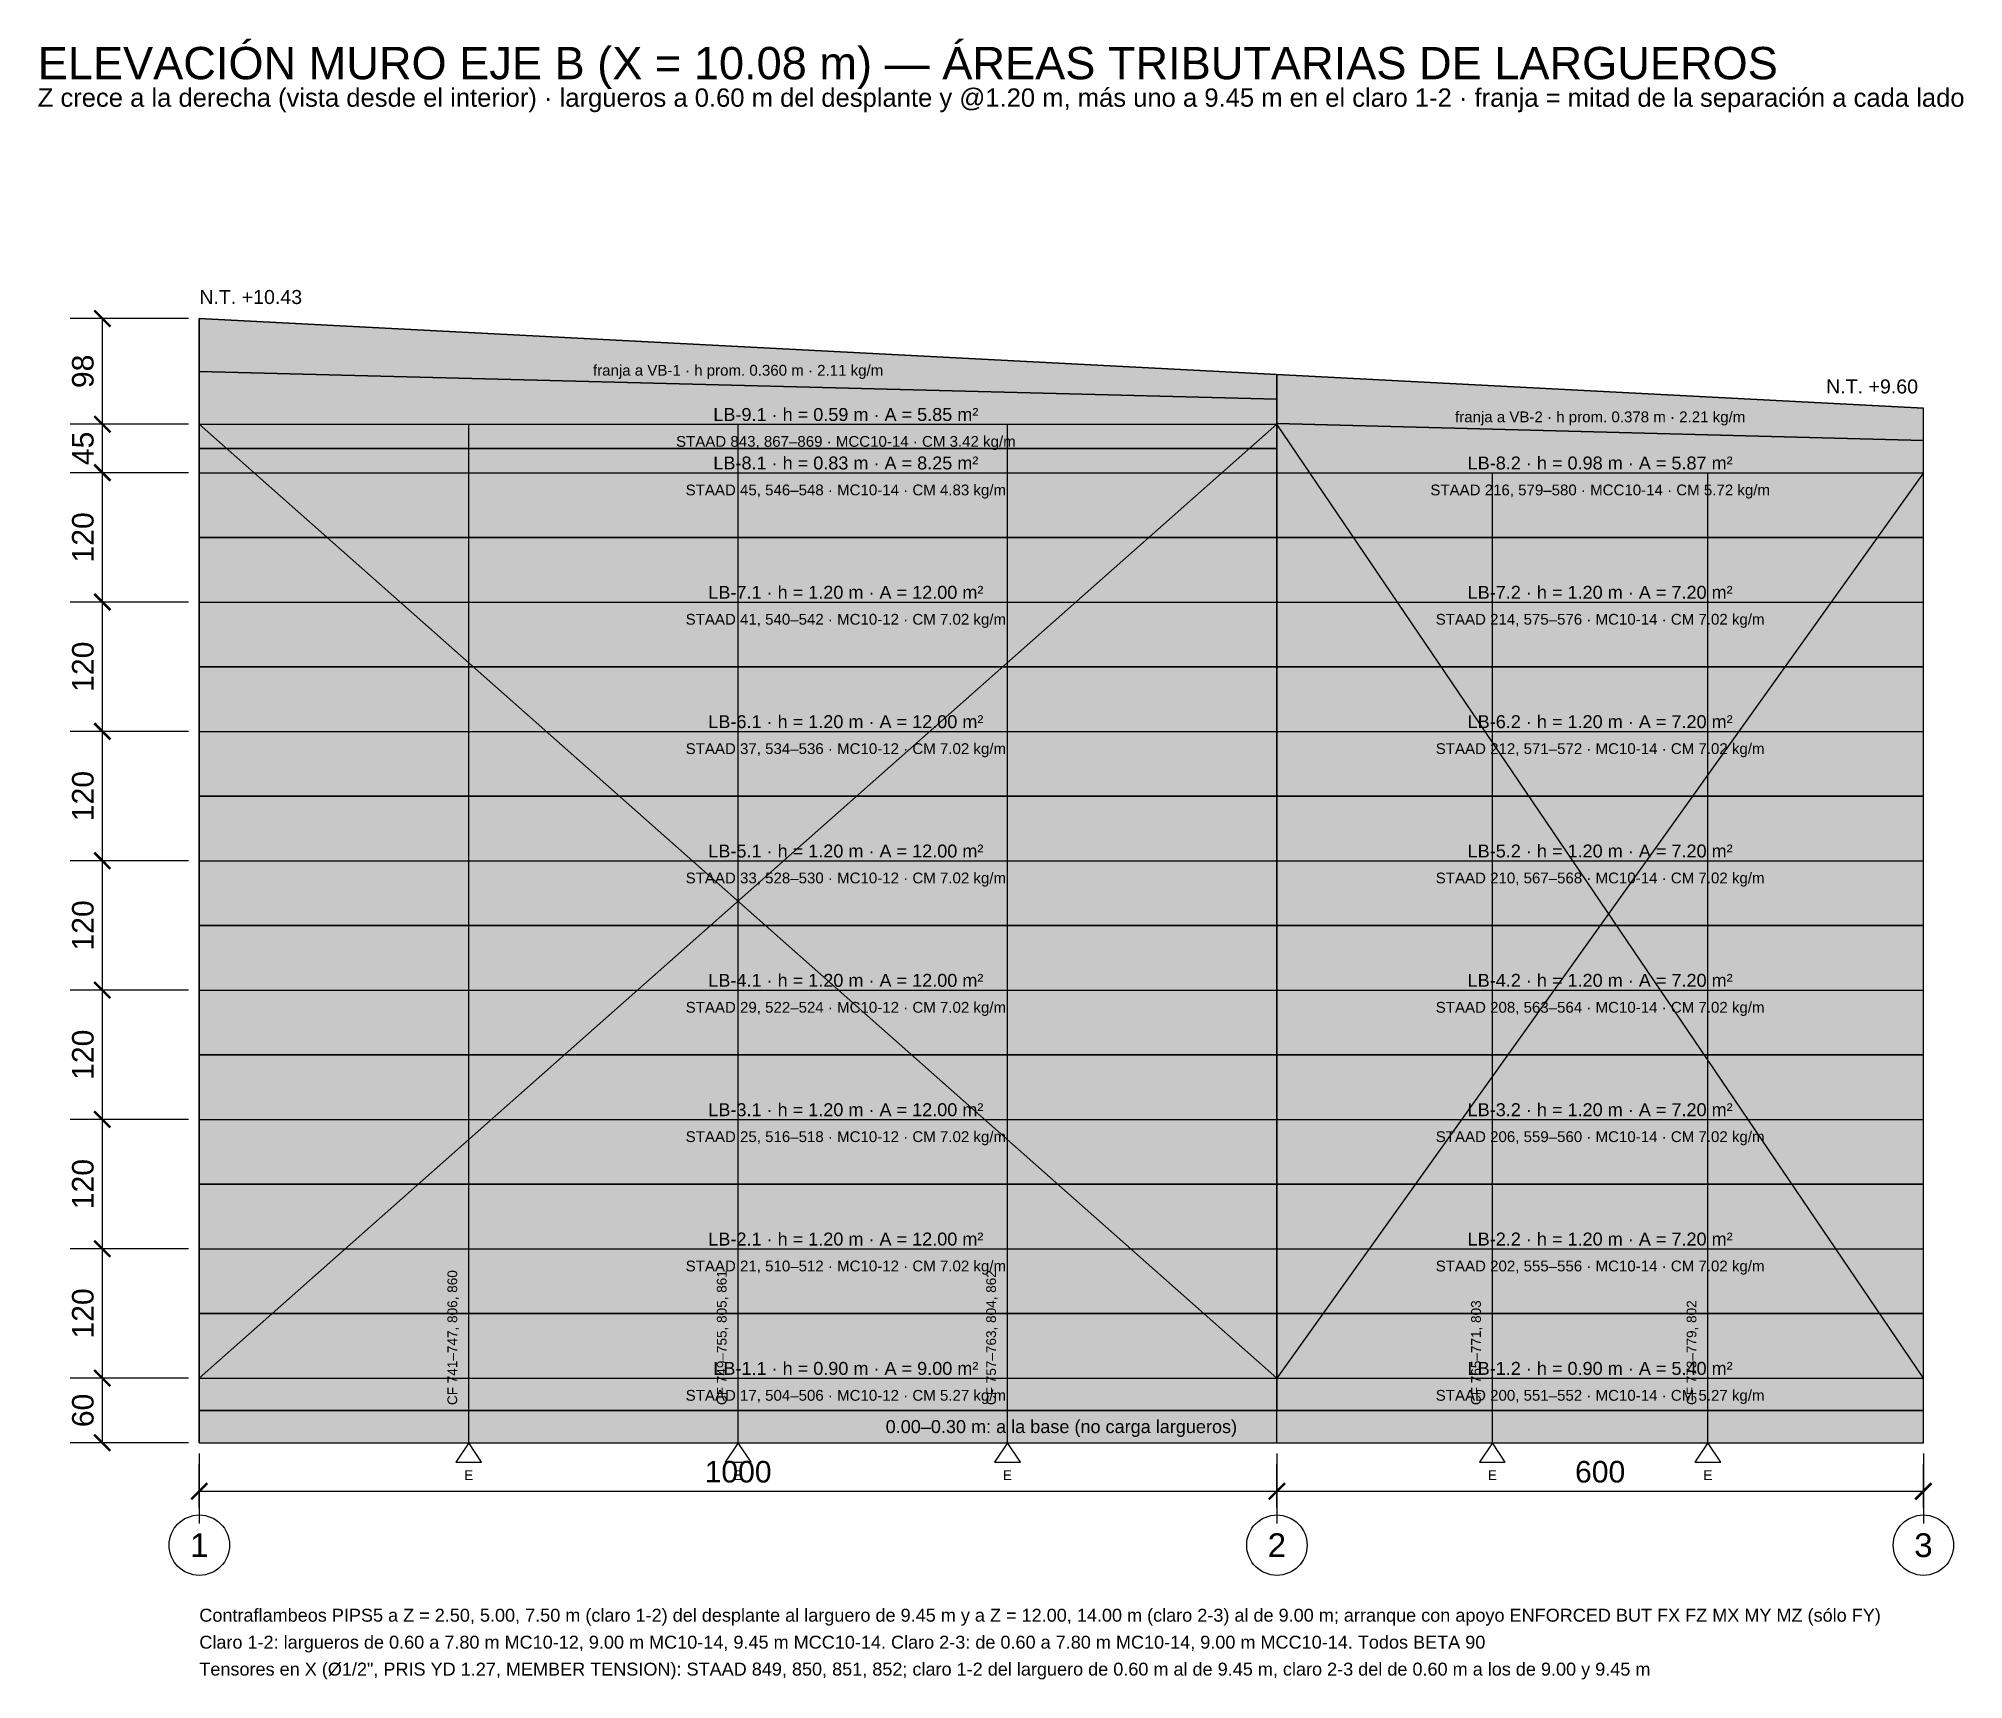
# Model space of a CAD drawing. Header units: metres. Extents: x -2.5 to 51.4, y -37.2 to 2.7.
# Drawn here: x 33.51 to 51.37, y -36.2 to -20.97 of the extents above; entities that cross this region are included whole.
import ezdxf
from ezdxf.enums import TextEntityAlignment as Align

# ---------------------------------------------------------------- set-up
doc = ezdxf.new("R2010")
doc.units = ezdxf.units.M
for name, color, linetype in [('APOYOS', 6, 'Continuous'), ('AT-MUROS', 130, 'Continuous'), ('AT-NO-CARGA', 9, 'Continuous'), ('AT-VIGAS', 30, 'Continuous'), ('COLUMNAS', 7, 'Continuous'), ('COTAS', 3, 'Continuous'), ('EJES', 8, 'Continuous'), ('MARCO', 7, 'Continuous'), ('MC10-12', 5, 'Continuous'), ('MC10-14', 40, 'Continuous'), ('MCC10-14', 5, 'Continuous'), ('PIPS5', 8, 'Continuous'), ('TENSORES', 1, 'Continuous'), ('TEXTO', 7, 'Continuous'), ('TEXTO-AT', 250, 'Continuous'), ('TITULOS', 2, 'Continuous')]:
    doc.layers.add(name, color=color, linetype=linetype)
doc.styles.add('ARIAL', font='arial.ttf')
doc.dimstyles.new('AT-CM', dxfattribs={"dimtxt": 0.2, "dimasz": 0.15, "dimexe": 0.3, "dimexo": 0.1, "dimgap": 0.08, "dimtad": 1, "dimdec": 0, "dimlfac": 100, "dimtxsty": 'ARIAL', "dimblk": 'ARCHTICK', "dimcen": 2.5, "dimazin": 3, "dimtfac": 1, "dimtmove": 0, "dimatfit": 3})

msp = doc.modelspace()

# ---------------------------------------------------------------- texts
at = {"layer": 'APOYOS', "style": 'ARIAL'}
for p in [(37.5, -34.3), (40, -34.3), (42.5, -34.3), (47, -34.3), (49, -34.3)]:
    msp.add_text('E', height=0.09, dxfattribs=at).set_placement(p, align=Align.MIDDLE_CENTER)
at = {"layer": 'EJES', "style": 'ARIAL'}
for s, p in [('1', (35, -34.95)), ('2', (45, -34.95)), ('3', (51, -34.95))]:
    msp.add_text(s, height=0.22, dxfattribs=at).set_placement(p, align=Align.MIDDLE_CENTER)
at = {"layer": 'TEXTO', "style": 'ARIAL'}
msp.add_text('N.T. +10.43', height=0.13, dxfattribs=at).set_placement((35, -23.37), align=Align.MIDDLE_LEFT)
msp.add_text('N.T. +9.60', height=0.13, dxfattribs=at).set_placement((50.95, -24.2), align=Align.MIDDLE_RIGHT)
at = {"layer": 'TEXTO-AT', "style": 'ARIAL'}
for s, height, p in [('franja a VB-1 · h prom. 0.360 m · 2.11 kg/m', 0.1, (40, -24.05)), ('LB-9.1 · h = 0.59 m · A = 5.85 m²', 0.12, (41, -24.46)), ('franja a VB-2 · h prom. 0.378 m · 2.21 kg/m', 0.1, (48, -24.482)), ('STAAD 843, 867–869 · MCC10-14 · CM 3.42 kg/m', 0.1, (41, -24.71)), ('LB-8.1 · h = 0.83 m · A = 8.25 m²', 0.12, (41, -24.91)), ('LB-8.2 · h = 0.98 m · A = 5.87 m²', 0.12, (48, -24.91)), ('STAAD 45, 546–548 · MC10-14 · CM 4.83 kg/m', 0.1, (41, -25.16)), ('STAAD 216, 579–580 · MCC10-14 · CM 5.72 kg/m', 0.1, (48, -25.16)), ('LB-7.1 · h = 1.20 m · A = 12.00 m²', 0.12, (41, -26.11)), ('LB-7.2 · h = 1.20 m · A = 7.20 m²', 0.12, (48, -26.11)), ('STAAD 41, 540–542 · MC10-12 · CM 7.02 kg/m', 0.1, (41, -26.36)), ('STAAD 214, 575–576 · MC10-14 · CM 7.02 kg/m', 0.1, (48, -26.36)), ('LB-6.1 · h = 1.20 m · A = 12.00 m²', 0.12, (41, -27.31)), ('LB-6.2 · h = 1.20 m · A = 7.20 m²', 0.12, (48, -27.31)), ('STAAD 37, 534–536 · MC10-12 · CM 7.02 kg/m', 0.1, (41, -27.56)), ('STAAD 212, 571–572 · MC10-14 · CM 7.02 kg/m', 0.1, (48, -27.56)), ('LB-5.1 · h = 1.20 m · A = 12.00 m²', 0.12, (41, -28.51)), ('LB-5.2 · h = 1.20 m · A = 7.20 m²', 0.12, (48, -28.51)), ('STAAD 33, 528–530 · MC10-12 · CM 7.02 kg/m', 0.1, (41, -28.76)), ('STAAD 210, 567–568 · MC10-14 · CM 7.02 kg/m', 0.1, (48, -28.76)), ('LB-4.1 · h = 1.20 m · A = 12.00 m²', 0.12, (41, -29.71)), ('LB-4.2 · h = 1.20 m · A = 7.20 m²', 0.12, (48, -29.71)), ('STAAD 29, 522–524 · MC10-12 · CM 7.02 kg/m', 0.1, (41, -29.96)), ('STAAD 208, 563–564 · MC10-14 · CM 7.02 kg/m', 0.1, (48, -29.96)), ('LB-3.1 · h = 1.20 m · A = 12.00 m²', 0.12, (41, -30.91)), ('LB-3.2 · h = 1.20 m · A = 7.20 m²', 0.12, (48, -30.91)), ('STAAD 25, 516–518 · MC10-12 · CM 7.02 kg/m', 0.1, (41, -31.16)), ('STAAD 206, 559–560 · MC10-14 · CM 7.02 kg/m', 0.1, (48, -31.16)), ('LB-2.1 · h = 1.20 m · A = 12.00 m²', 0.12, (41, -32.11)), ('LB-2.2 · h = 1.20 m · A = 7.20 m²', 0.12, (48, -32.11)), ('STAAD 21, 510–512 · MC10-12 · CM 7.02 kg/m', 0.1, (41, -32.36)), ('STAAD 202, 555–556 · MC10-14 · CM 7.02 kg/m', 0.1, (48, -32.36)), ('LB-1.1 · h = 0.90 m · A = 9.00 m²', 0.12, (41, -33.31)), ('LB-1.2 · h = 0.90 m · A = 5.40 m²', 0.12, (48, -33.31)), ('STAAD 17, 504–506 · MC10-12 · CM 5.27 kg/m', 0.1, (41, -33.56)), ('STAAD 200, 551–552 · MC10-14 · CM 5.27 kg/m', 0.1, (48, -33.56)), ('0.00–0.30 m: a la base (no carga largueros)', 0.12, (43, -33.85))]:
    msp.add_text(s, height=height, dxfattribs=at).set_placement(p, align=Align.MIDDLE_CENTER)
for s, p in [('CF 741–747, 806, 860', (37.42, -33.65)), ('CF 749–755, 805, 861', (39.92, -33.65)), ('CF 757–763, 804, 862', (42.42, -33.65)), ('CF 765–771, 803', (46.92, -33.65)), ('CF 773–779, 802', (48.92, -33.65))]:
    msp.add_text(s, height=0.09, rotation=90, dxfattribs=at).set_placement(p, align=Align.BOTTOM_LEFT)
for s, p in [('Contraflambeos PIPS5 a Z = 2.50, 5.00, 7.50 m (claro 1-2) del desplante al larguero de 9.45 m y a Z = 12.00, 14.00 m (claro 2-3) al de 9.00 m; arranque con apoyo ENFORCED BUT FX FZ MX MY MZ (sólo FY)', (35, -35.6)), ('Claro 1-2: largueros de 0.60 a 7.80 m MC10-12, 9.00 m MC10-14, 9.45 m MCC10-14. Claro 2-3: de 0.60 a 7.80 m MC10-14, 9.00 m MCC10-14. Todos BETA 90', (35, -35.85)), ('Tensores en X (Ø1/2", PRIS YD 1.27, MEMBER TENSION): STAAD 849, 850, 851, 852; claro 1-2 del larguero de 0.60 m al de 9.45 m, claro 2-3 del de 0.60 m a los de 9.00 y 9.45 m', (35, -36.1))]:
    msp.add_text(s, height=0.12, dxfattribs=at).set_placement(p, align=Align.MIDDLE_LEFT)
at = {"layer": 'TITULOS', "style": 'ARIAL'}
for s, height, p in [('ELEVACIÓN MURO EJE B (X = 10.08 m) — ÁREAS TRIBUTARIAS DE LARGUEROS', 0.3, (33.5, -21.2)), ('Z crece a la derecha (vista desde el interior) · largueros a 0.60 m del desplante y @1.20 m, más uno a 9.45 m en el claro 1-2 · franja = mitad de la separación a cada lado', 0.17, (33.5, -21.52))]:
    msp.add_text(s, height=height, dxfattribs=at).set_placement(p, align=Align.MIDDLE_LEFT)

# ---------------------------------------------------------------- blocks, each defined once
blk = doc.blocks.new('_ARCHTICK')
at = {"color": 0, "linetype": 'ByBlock', "const_width": 0.15}
blk.add_lwpolyline([(-0.5, -0.5), (0.5, 0.5)], dxfattribs=at)

# ---------------------------------------------------------------- dimensions: what is measured, and where the dimension line sits
at = {"layer": 'COTAS'}
for base, p1, p2 in [((34.1, -24.55), (35, -24.55), (35, -23.57)), ((34.1, -25), (35, -25), (35, -24.55)), ((34.1, -26.2), (35, -26.2), (35, -25)), ((34.1, -27.4), (35, -27.4), (35, -26.2)), ((34.1, -28.6), (35, -28.6), (35, -27.4)), ((34.1, -29.8), (35, -29.8), (35, -28.6)), ((34.1, -31), (35, -31), (35, -29.8)), ((34.1, -32.2), (35, -32.2), (35, -31)), ((34.1, -33.4), (35, -33.4), (35, -32.2)), ((34.1, -34), (35, -34), (35, -33.4))]:
    msp.add_linear_dim(base=base, p1=p1, p2=p2, angle=90, dimstyle='AT-CM', dxfattribs=at).render()
for base, p1, p2 in [((35, -34.45), (35, -34), (45, -34)), ((45, -34.45), (45, -34), (51, -34))]:
    msp.add_linear_dim(base=base, p1=p1, p2=p2, dimstyle='AT-CM', dxfattribs=at).render()

# ---------------------------------------------------------------- hatches: boundary and pattern name
at = {"layer": 'AT-MUROS'}
h = msp.add_hatch(color=151, dxfattribs=at)
h.dxf.hatch_style = 1
h.paths.add_polyline_path([(35, -24.775), (45, -24.775), (45, -24.319), (35, -24.06)])
h = msp.add_hatch(color=151, dxfattribs=at)
h.dxf.hatch_style = 1
h.paths.add_polyline_path([(45, -25.6), (51, -25.6), (51, -24.7), (45, -24.544)])
h = msp.add_hatch(color=151, dxfattribs=at)
h.dxf.hatch_style = 1
h.paths.add_polyline_path([(35, -25.6), (45, -25.6), (45, -24.775), (35, -24.775)])
h = msp.add_hatch(color=151, dxfattribs=at)
h.dxf.hatch_style = 1
h.paths.add_polyline_path([(35, -26.8), (45, -26.8), (45, -25.6), (35, -25.6)])
h = msp.add_hatch(color=151, dxfattribs=at)
h.dxf.hatch_style = 1
h.paths.add_polyline_path([(45, -26.8), (51, -26.8), (51, -25.6), (45, -25.6)])
h = msp.add_hatch(color=151, dxfattribs=at)
h.dxf.hatch_style = 1
h.paths.add_polyline_path([(35, -28), (45, -28), (45, -26.8), (35, -26.8)])
h = msp.add_hatch(color=151, dxfattribs=at)
h.dxf.hatch_style = 1
h.paths.add_polyline_path([(45, -28), (51, -28), (51, -26.8), (45, -26.8)])
h = msp.add_hatch(color=151, dxfattribs=at)
h.dxf.hatch_style = 1
h.paths.add_polyline_path([(35, -29.2), (45, -29.2), (45, -28), (35, -28)])
h = msp.add_hatch(color=151, dxfattribs=at)
h.dxf.hatch_style = 1
h.paths.add_polyline_path([(45, -29.2), (51, -29.2), (51, -28), (45, -28)])
h = msp.add_hatch(color=151, dxfattribs=at)
h.dxf.hatch_style = 1
h.paths.add_polyline_path([(35, -30.4), (45, -30.4), (45, -29.2), (35, -29.2)])
h = msp.add_hatch(color=151, dxfattribs=at)
h.dxf.hatch_style = 1
h.paths.add_polyline_path([(45, -30.4), (51, -30.4), (51, -29.2), (45, -29.2)])
h = msp.add_hatch(color=151, dxfattribs=at)
h.dxf.hatch_style = 1
h.paths.add_polyline_path([(35, -31.6), (45, -31.6), (45, -30.4), (35, -30.4)])
h = msp.add_hatch(color=151, dxfattribs=at)
h.dxf.hatch_style = 1
h.paths.add_polyline_path([(45, -31.6), (51, -31.6), (51, -30.4), (45, -30.4)])
h = msp.add_hatch(color=151, dxfattribs=at)
h.dxf.hatch_style = 1
h.paths.add_polyline_path([(35, -32.8), (45, -32.8), (45, -31.6), (35, -31.6)])
h = msp.add_hatch(color=151, dxfattribs=at)
h.dxf.hatch_style = 1
h.paths.add_polyline_path([(45, -32.8), (51, -32.8), (51, -31.6), (45, -31.6)])
h = msp.add_hatch(color=151, dxfattribs=at)
h.dxf.hatch_style = 1
h.paths.add_polyline_path([(35, -33.7), (45, -33.7), (45, -32.8), (35, -32.8)])
h = msp.add_hatch(color=151, dxfattribs=at)
h.dxf.hatch_style = 1
h.paths.add_polyline_path([(45, -33.7), (51, -33.7), (51, -32.8), (45, -32.8)])
at = {"layer": 'AT-NO-CARGA'}
h = msp.add_hatch(color=254, dxfattribs=at)
h.dxf.hatch_style = 1
h.paths.add_polyline_path([(35, -34), (51, -34), (51, -33.7), (35, -33.7)])
at = {"layer": 'AT-VIGAS'}
h = msp.add_hatch(color=31, dxfattribs=at)
h.dxf.hatch_style = 1
h.paths.add_polyline_path([(35, -24.06), (45, -24.319), (45, -24.089), (35, -23.57)])
h = msp.add_hatch(color=31, dxfattribs=at)
h.dxf.hatch_style = 1
h.paths.add_polyline_path([(45, -24.544), (51, -24.7), (51, -24.4), (45, -24.089)])

# ---------------------------------------------------------------- linework, layer by layer
at = {"layer": 'APOYOS'}
for points in [[(37.5, -34), (37.38, -34.18), (37.62, -34.18)], [(40, -34), (39.88, -34.18), (40.12, -34.18)], [(42.5, -34), (42.38, -34.18), (42.62, -34.18)], [(47, -34), (46.88, -34.18), (47.12, -34.18)], [(49, -34), (48.88, -34.18), (49.12, -34.18)]]:
    msp.add_lwpolyline(points, close=True, dxfattribs=at)
at = {"layer": 'AT-MUROS'}
for points in [[(35, -24.775), (45, -24.775), (45, -24.319), (35, -24.06)], [(45, -25.6), (51, -25.6), (51, -24.7), (45, -24.544)], [(35, -25.6), (45, -25.6), (45, -24.775), (35, -24.775)], [(35, -26.8), (45, -26.8), (45, -25.6), (35, -25.6)], [(45, -26.8), (51, -26.8), (51, -25.6), (45, -25.6)], [(35, -28), (45, -28), (45, -26.8), (35, -26.8)], [(45, -28), (51, -28), (51, -26.8), (45, -26.8)], [(35, -29.2), (45, -29.2), (45, -28), (35, -28)], [(45, -29.2), (51, -29.2), (51, -28), (45, -28)], [(35, -30.4), (45, -30.4), (45, -29.2), (35, -29.2)], [(45, -30.4), (51, -30.4), (51, -29.2), (45, -29.2)], [(35, -31.6), (45, -31.6), (45, -30.4), (35, -30.4)], [(45, -31.6), (51, -31.6), (51, -30.4), (45, -30.4)], [(35, -32.8), (45, -32.8), (45, -31.6), (35, -31.6)], [(45, -32.8), (51, -32.8), (51, -31.6), (45, -31.6)], [(35, -33.7), (45, -33.7), (45, -32.8), (35, -32.8)], [(45, -33.7), (51, -33.7), (51, -32.8), (45, -32.8)]]:
    msp.add_lwpolyline(points, close=True, dxfattribs=at)
at = {"layer": 'AT-NO-CARGA'}
msp.add_lwpolyline([(35, -34), (51, -34), (51, -33.7), (35, -33.7)], close=True, dxfattribs=at)
at = {"layer": 'AT-VIGAS'}
for points in [[(35, -24.06), (45, -24.319), (45, -24.089), (35, -23.57)], [(45, -24.544), (51, -24.7), (51, -24.4), (45, -24.089)]]:
    msp.add_lwpolyline(points, close=True, dxfattribs=at)
at = {"layer": 'COLUMNAS'}
for p, q in [((35, -34), (35, -23.57)), ((45, -34), (45, -24.089)), ((51, -34), (51, -24.4))]:
    msp.add_line(p, q, dxfattribs=at)
at = {"layer": 'EJES'}
for p, q in [((35, -34.6), (35, -34.2)), ((45, -34.6), (45, -34.2)), ((51, -34.6), (51, -34.2))]:
    msp.add_line(p, q, dxfattribs=at)
for centre in [(35, -34.95), (45, -34.95), (51, -34.95)]:
    msp.add_circle(centre, 0.28, dxfattribs=at)
at = {"layer": 'MARCO'}
msp.add_line((35, -34), (51, -34), dxfattribs=at)
at = {"layer": 'MC10-12'}
for p, q in [((35, -26.2), (45, -26.2)), ((35, -27.4), (45, -27.4)), ((35, -28.6), (45, -28.6)), ((35, -29.8), (45, -29.8)), ((35, -31), (45, -31)), ((35, -32.2), (45, -32.2)), ((35, -33.4), (45, -33.4))]:
    msp.add_line(p, q, dxfattribs=at)
at = {"layer": 'MC10-14'}
for p, q in [((35, -25), (45, -25)), ((45, -26.2), (51, -26.2)), ((45, -27.4), (51, -27.4)), ((45, -28.6), (51, -28.6)), ((45, -29.8), (51, -29.8)), ((45, -31), (51, -31)), ((45, -32.2), (51, -32.2)), ((45, -33.4), (51, -33.4))]:
    msp.add_line(p, q, dxfattribs=at)
at = {"layer": 'MCC10-14'}
for p, q in [((35, -24.55), (45, -24.55)), ((45, -25), (51, -25))]:
    msp.add_line(p, q, dxfattribs=at)
at = {"layer": 'MCE12-14'}
for p, q in [((35, -23.57), (45, -24.089)), ((45, -24.089), (51, -24.4))]:
    msp.add_line(p, q, dxfattribs=at)
at = {"layer": 'PIPS5'}
for p, q in [((37.5, -34), (37.5, -24.55)), ((40, -34), (40, -24.55)), ((42.5, -34), (42.5, -24.55)), ((47, -34), (47, -25)), ((49, -34), (49, -25))]:
    msp.add_line(p, q, dxfattribs=at)
at = {"layer": 'TENSORES'}
for p, q in [((45, -24.55), (35, -33.4)), ((45, -33.4), (35, -24.55)), ((51, -33.4), (45, -24.55)), ((51, -25), (45, -33.4))]:
    msp.add_line(p, q, dxfattribs=at)

msp.set_redraw_order([(e.dxf.handle, doc.entitydb.next_handle()) for e in msp.query("TEXT MTEXT ATTDEF DIMENSION ARC_DIMENSION")])  # texts and dimensions are drawn at this point

doc.saveas('drawing.dxf')
